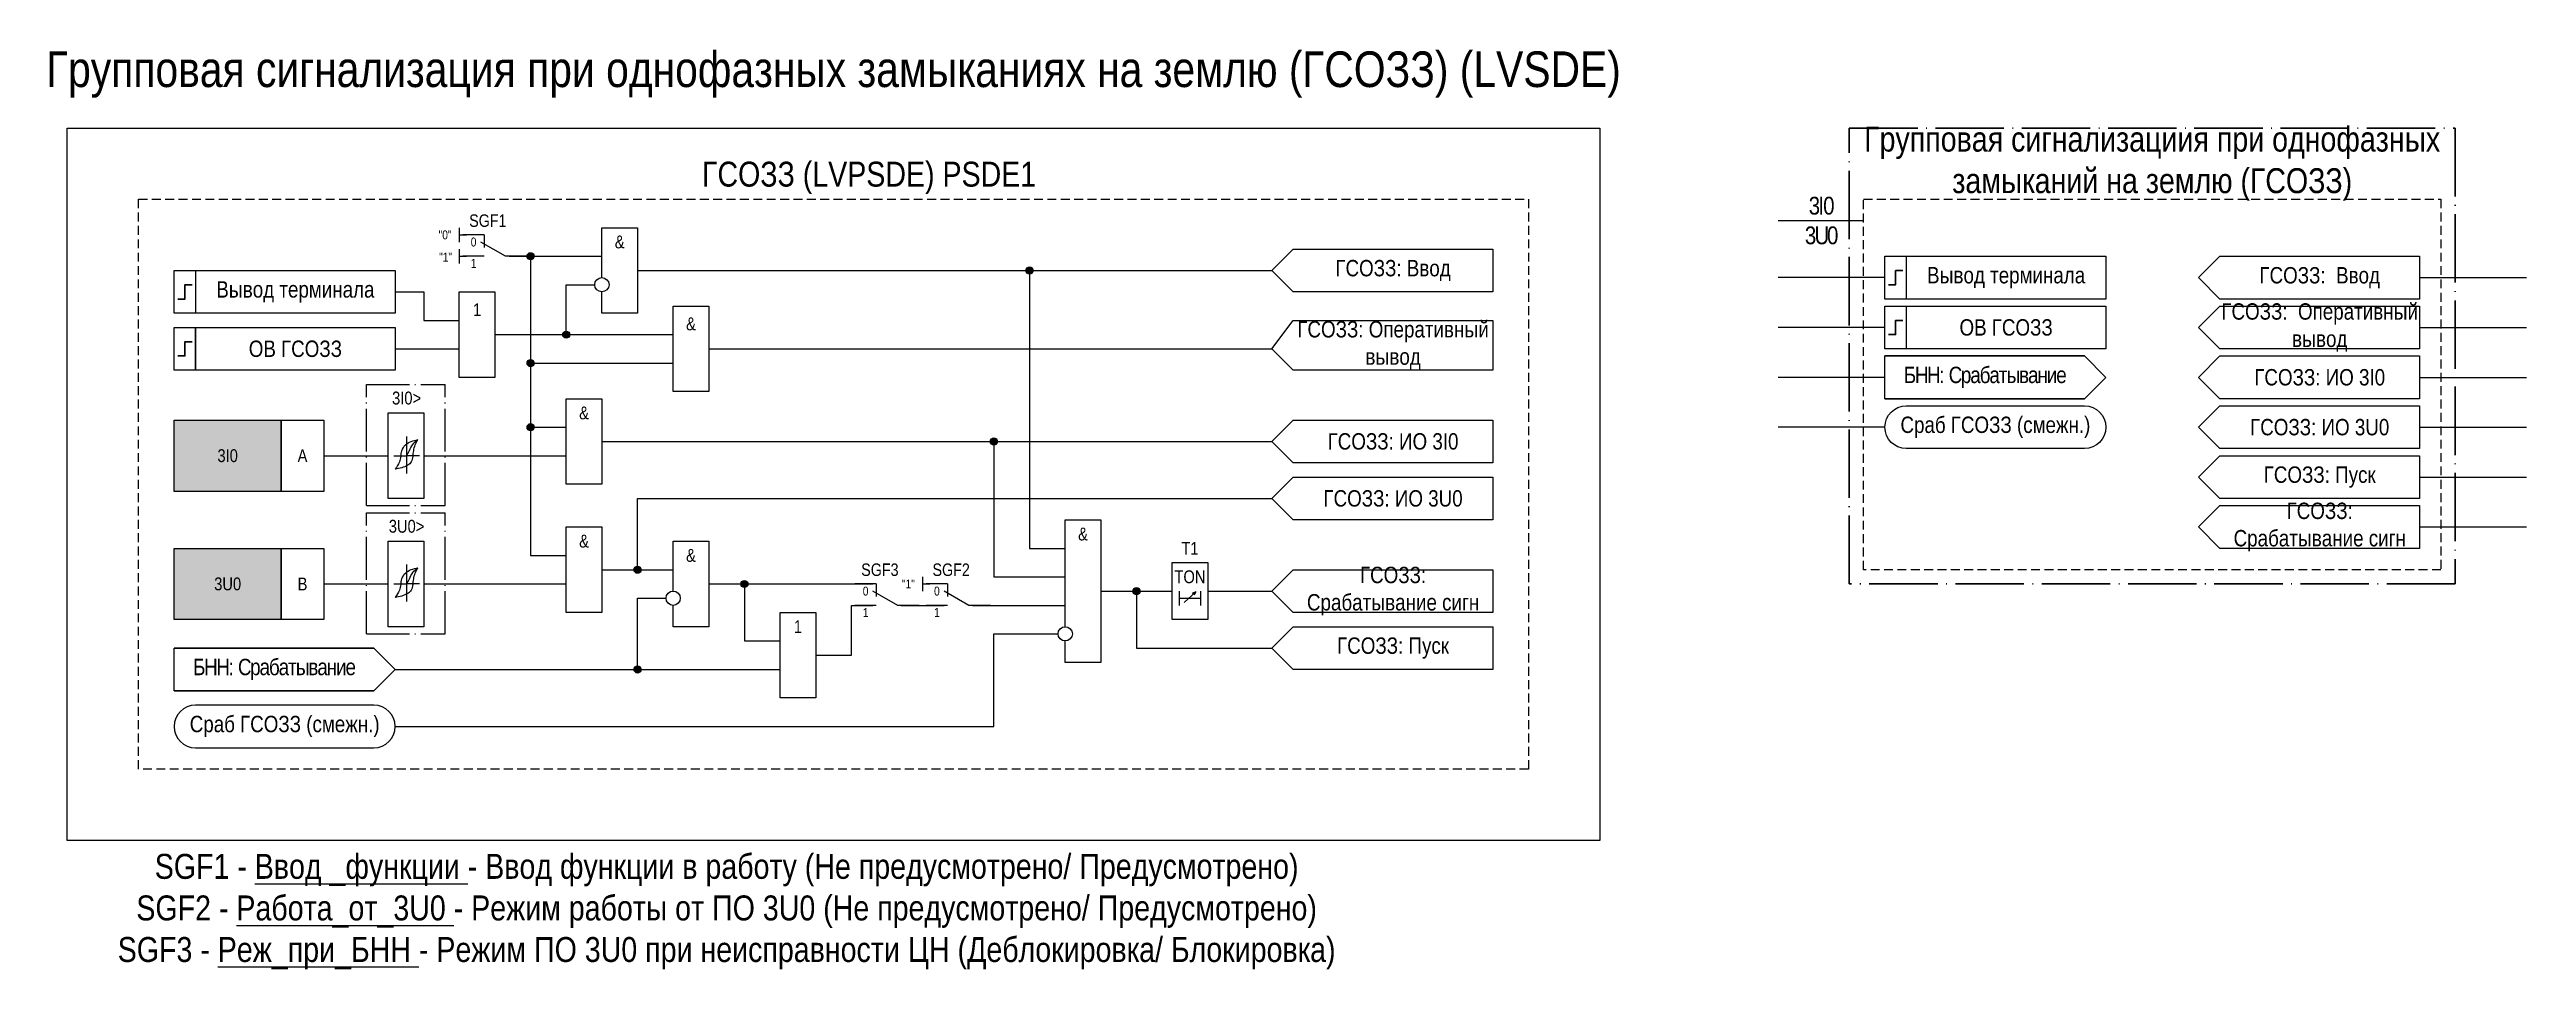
# Model space of a CAD drawing. Header units: millimetres. Extents: x -2185 to 320, y -18 to 149.
# Drawn here: x -1388.5 to -1041, y -18.1 to 111 of the extents above; entities that cross this region are included whole.
import ezdxf
from ezdxf.enums import TextEntityAlignment as Align

# ---------------------------------------------------------------- set-up
doc = ezdxf.new("R2010")
doc.units = ezdxf.units.MM
doc.linetypes.add('ACAD_ISO04W100', pattern=[30, 24, -3, 0, -3])
doc.linetypes.add('штриховая2', pattern=[0.375, 0.25, -0.125])
doc.layers.add('TEXT', color=7, linetype='Continuous', lineweight=25)
doc.layers.add('Основная', color=7, linetype='Continuous')
doc.styles.add('1.8_Gost_RD', font='ARIALN.TTF', dxfattribs={"height": 1.8})
doc.styles.add('2.5_Gost_RD', font='ARIALN.TTF', dxfattribs={"height": 2.5})
doc.styles.add('3.5_Gost_RD', font='ARIALN.TTF', dxfattribs={"height": 3.5})
doc.styles.add('Вывод', font='ARIALN.TTF', dxfattribs={"height": 2.5})
doc.styles.add('Компонент', font='ARIALN.TTF', dxfattribs={"height": 3.5})

msp = doc.modelspace()

# ---------------------------------------------------------------- texts
at = {"color": 30, "ltscale": 100, "attachment_point": 5, "style": '3.5_Gost_RD'}
for s, insert, char_height, width in [('{\\C3;Групповая сигнализация при однофазных замыканиях на землю (ГСОЗЗ) (LVSDE)}', (-1278.5, 107.5), 5, 215), ('Групповая сигнализациия при однофазных замыканий на землю (ГСОЗЗ)', (-1093.5, 95), 3.5, 85), ('ГСОЗЗ (LVPSDE) {\\C6;PSDE1}', (-1273.5, 93), 3.5, 205), ('SGF1 - {\\LВвод _функции} - Ввод функции в работу (Не предусмотрено/ Предусмотрено)\\PSGF2 - {\\LРабота_от_3U0} - Режим работы от ПО 3U0 (Не предусмотрено/ Предусмотрено)\\PSGF3 - {\\LРеж_при_БНН} - Режим ПО 3U0 при неисправности ЦН (Деблокировка/ Блокировка)', (-1293.5, -10), 3.5, 175)]:
    msp.add_mtext(s, dxfattribs=dict(at, insert=insert, char_height=char_height, width=width))
at = {"ltscale": 100, "attachment_point": 5}
for s, insert, char_height, width, style in [('{\\T0.8;3I0\\P3U0}', (-1140, 87), 2.5, 10, '2.5_Gost_RD'), ('&', (-1308.5, 84), 1.8, 5, '2.5_Gost_RD'), ('ГСОЗЗ: Ввод', (-1200, 80), 2.3, 28, '2.5_Gost_RD'), ('ГСОЗЗ:  Ввод', (-1070, 79), 2.3, 28, '2.5_Gost_RD'), ('1', (-1328.5, 74.5), 1.8, 5, '2.5_Gost_RD'), ('&', (-1298.5, 72.5), 1.8, 5, '2.5_Gost_RD'), ('ГСОЗЗ: Оперативный вывод', (-1200, 69.5), 2.3, 28, '2.5_Gost_RD'), ('ГСОЗЗ:  Оперативный вывод', (-1070, 72), 2.3, 30.44, '2.5_Gost_RD'), ('ГСОЗЗ: ИО 3I0', (-1070, 65), 2.3, 28, '2.5_Gost_RD'), ('&', (-1313.5, 60), 1.8, 5, '2.5_Gost_RD'), ('Сраб ГСОЗЗ (смежн.)', (-1115.5, 58), 2.3, 31, '2.5_Gost_RD'), ('ГСОЗЗ: ИО 3U0', (-1070, 58), 2.3, 28, '2.5_Gost_RD'), ('ГСОЗЗ: ИО 3I0', (-1200, 56), 2.3, 28, '2.5_Gost_RD'), ('3I0', (-1363.5, 54), 1.8, 15, '1.8_Gost_RD'), ('А', (-1353, 54), 1.8, 6, '1.8_Gost_RD'), ('ГСОЗЗ: Пуск', (-1070, 51), 2.3, 28, '2.5_Gost_RD'), ('ГСОЗЗ: ИО 3U0', (-1200, 48), 2.3, 28, '2.5_Gost_RD'), ('ГСОЗЗ: Срабатывание сигн', (-1070, 44), 2.3, 28, '2.5_Gost_RD'), ('&', (-1313.5, 42), 1.8, 5, '2.5_Gost_RD'), ('&', (-1243.5, 43), 1.8, 5, '2.5_Gost_RD'), ('T1', (-1228.5, 41), 1.8, 5, '2.5_Gost_RD'), ('&', (-1298.5, 40), 1.8, 5, '2.5_Gost_RD'), ('ГСОЗЗ: Срабатывание сигн', (-1200, 35), 2.3, 28, '2.5_Gost_RD'), ('3U0', (-1363.5, 36), 1.8, 15, '1.8_Gost_RD'), ('В', (-1353, 36), 1.8, 6, '1.8_Gost_RD'), ('TON', (-1228.5, 37), 1.8, 5, '2.5_Gost_RD'), ('1', (-1283.5, 30), 1.8, 5, '2.5_Gost_RD'), ('ГСОЗЗ: Пуск', (-1200, 27), 2.3, 28, '2.5_Gost_RD')]:
    msp.add_mtext(s, dxfattribs=dict(at, insert=insert, char_height=char_height, width=width, style=style))
at = {"ltscale": 100, "insert": (-1333.84, 82.5), "char_height": 1.25, "attachment_point": 1, "style": '3.5_Gost_RD'}
msp.add_mtext_dynamic_manual_height_columns('"1"', width=2, gutter_width=17.5, heights=[0], dxfattribs=at)
at = {"color": 7, "ltscale": 100, "char_height": 1.8, "attachment_point": 1, "style": '1.8_Gost_RD'}
for s, insert in [('\\pi3.56371;3I0>', (-1344, 63)), ('\\pi3.10634;3U0>', (-1344, 45))]:
    msp.add_mtext_dynamic_manual_height_columns(s, width=11, gutter_width=17.5, heights=[0], dxfattribs=dict(at, insert=insert))
at = {"layer": 'TEXT', "color": 0, "ltscale": 100, "char_height": 2.3, "width": 28, "attachment_point": 5, "style": '2.5_Gost_RD'}
for s, insert in [('{\\C256;Вывод терминала}', (-1114, 79)), ('{\\C256;Вывод терминала}', (-1354, 77)), ('{\\C256;ОВ ГСОЗЗ}', (-1114, 72)), ('{\\C256;ОВ ГСОЗЗ}', (-1354, 69))]:
    msp.add_mtext(s, dxfattribs=dict(at, insert=insert))
at = {"layer": 'TEXT', "ltscale": 100, "char_height": 2.3, "attachment_point": 5, "style": '2.5_Gost_RD'}
for s, insert, width in [('{\\T0.9;БНН: Срабатывание}', (-1117, 65), 28), ('{\\T0.9;БНН: Срабатывание}', (-1357, 24), 28), ('Сраб ГСОЗЗ (смежн.)', (-1355.5, 16), 31)]:
    msp.add_mtext(s, dxfattribs=dict(at, insert=insert, width=width))

# ---------------------------------------------------------------- blocks, each defined once
blk = doc.blocks.new('*U892')
at = {"layer": 'Основная', "linetype": 'ACAD_ISO04W100', "ltscale": 0.25}
for p, q in [((0, 0), (11, 0)), ((0, -17), (0, 0)), ((11, -17), (11, 0)), ((0, -17), (11, -17))]:
    blk.add_line(p, q, dxfattribs=at)
at = {"layer": 'Основная', "style": 'Компонент'}
blk.add_attdef('ОУ', text='', height=3.5, dxfattribs=at).set_placement((11, 0), align=Align.MIDDLE_CENTER)
blk = doc.blocks.new('*U958')
at = {"layer": 'Основная', "color": 0}
blk.add_line((0, 0), (7, 4), dxfattribs=at)
at = {"layer": 'Основная', "ltscale": 0.35}
blk.add_line((6, 6), (6, 2.5), dxfattribs=at)
blk = doc.blocks.new('*U985')
at = {"layer": 'Основная', "color": 0}
for p, q in [((-3, 6), (-9, 6)), ((-3, 0), (-9, 0)), ((9, 0), (3, 0))]:
    blk.add_line(p, q, dxfattribs=at)
at = {"layer": 'Основная', "ltscale": 0.25, "xscale": -1}
blk.add_blockref('*U958', (3, 0), dxfattribs=at)
at = {"layer": 'Основная'}
for tag, height, style, p in [('В1', 2.5, 'Вывод', (-14, 6)), ('ОУ', 3.5, 'Компонент', (-2, 10)), ('В2', 2.5, 'Вывод', (-6, 4)), ('В3', 2.5, 'Вывод', (-6, -2))]:
    blk.add_attdef(tag, text='', height=height, dxfattribs=dict(at, style=style)).set_placement(p, align=Align.MIDDLE_CENTER)
blk = doc.blocks.new('Точка')
at = {"ltscale": 100}
h = blk.add_hatch(color=256, dxfattribs=at)
h.dxf.hatch_style = 1
edge = h.paths.add_edge_path()
edge.add_arc((0, 0), 0.5, 0, 360)
blk.add_circle((0, 0), 0.5, dxfattribs=at)

# ---------------------------------------------------------------- hatches: boundary and pattern name
at = {"ltscale": 100, "true_color": 0xf7941d}
h = msp.add_hatch(color=30, dxfattribs=at)
h.dxf.hatch_style = 1
h.paths.add_polyline_path([(-1371, 59), (-1356, 59), (-1356, 49), (-1371, 49)])
h = msp.add_hatch(color=30, dxfattribs=at)
h.dxf.hatch_style = 1
h.paths.add_polyline_path([(-1371, 41), (-1356, 41), (-1356, 31), (-1371, 31)])

# ---------------------------------------------------------------- linework, layer by layer
at = {"ltscale": 100}
for p, q in [((-1146, 87), (-1134, 87)), ((-1331, 86), (-1331, 84)), ((-1331, 85), (-1330, 85)), ((-1331, 83), (-1331, 81)), ((-1331, 82), (-1330, 82)), ((-1131, 79), (-1146, 79)), ((-1056, 79), (-1041, 79)), ((-1131, 72), (-1146, 72)), ((-1056, 72), (-1041, 72)), ((-1131, 65), (-1146, 65)), ((-1056, 65), (-1041, 65)), ((-1131, 58), (-1146, 58)), ((-1056, 58), (-1041, 58)), ((-1056, 51), (-1041, 51)), ((-1056, 44), (-1041, 44)), ((-1266, 37), (-1266, 35)), ((-1266, 36), (-1265, 36))]:
    msp.add_line(p, q, dxfattribs=at)
for p, q in [((-1338.4, 56.72), (-1338.4, 51.52)), ((-1338.4, 38.72), (-1338.4, 33.52))]:
    msp.add_line(p, q)
at = {"color": 7, "ltscale": 100}
for p, q in [((-1340.21, 54), (-1338.4, 54)), ((-1336.58, 54), (-1338.4, 54)), ((-1340.21, 36), (-1338.4, 36)), ((-1336.58, 36), (-1338.4, 36)), ((-1229.33, 33.41), (-1227.66, 34.9)), ((-1227.66, 34.9), (-1228.18, 34.68)), ((-1227.66, 34.9), (-1227.92, 34.43))]:
    msp.add_line(p, q, dxfattribs=at)
at = {"color": 3, "ltscale": 100}
msp.add_lwpolyline([(-1386, 100), (-1171, 100), (-1171, 0), (-1386, 0)], close=True, dxfattribs=at)
at = {"color": 251, "linetype": 'ACAD_ISO04W100', "lineweight": 30, "ltscale": 0.4, "true_color": 0x58595b}
msp.add_lwpolyline([(-1136, 100), (-1051, 100), (-1051, 36), (-1136, 36)], close=True, dxfattribs=at)
at = {"linetype": 'штриховая2', "ltscale": 5}
for points in [[(-1376, 90), (-1181, 90), (-1181, 10), (-1376, 10)], [(-1134, 90), (-1053, 90), (-1053, 38), (-1134, 38)]]:
    msp.add_lwpolyline(points, close=True, dxfattribs=at)
at = {"ltscale": 100}
for points in [[(-1311, 79), (-1311, 86), (-1306, 86), (-1306, 74), (-1311, 74), (-1311, 77)], [(-1324, 82), (-1311, 82)], [(-1324, 82), (-1321, 82), (-1321, 58), (-1316, 58)], [(-1324, 82), (-1321, 82), (-1321, 67), (-1301, 67)], [(-1324, 82), (-1321, 82), (-1321, 40), (-1316, 40)], [(-1306, 80), (-1217, 80)], [(-1306, 80), (-1251, 80), (-1251, 41), (-1246, 41)], [(-1340, 77), (-1336, 77), (-1336, 73), (-1331, 73)], [(-1326, 71), (-1316, 71), (-1316, 78), (-1312, 78)], [(-1326, 71), (-1301, 71)], [(-1340, 69), (-1331, 69)], [(-1296, 69), (-1217, 69)], [(-1311, 56), (-1256, 56), (-1256, 37), (-1246, 37)], [(-1311, 56), (-1217, 56)], [(-1350, 54), (-1341, 54)], [(-1336, 54), (-1316, 54)], [(-1311, 38), (-1306, 38), (-1306, 48), (-1217, 48)], [(-1301, 35), (-1301, 42), (-1296, 42), (-1296, 30), (-1301, 30), (-1301, 33)], [(-1246, 30), (-1246, 45), (-1241, 45), (-1241, 25), (-1246, 25), (-1246, 28)], [(-1350, 36), (-1341, 36)], [(-1336, 36), (-1316, 36)], [(-1311, 38), (-1301, 38)], [(-1296, 36), (-1291, 36), (-1291, 28), (-1286, 28)], [(-1296, 36), (-1273, 36)], [(-1241, 35), (-1231, 35)], [(-1241, 35), (-1236, 35), (-1236, 27), (-1217, 27)], [(-1230, 35), (-1230, 33)], [(-1227, 35), (-1227, 33)], [(-1226, 35), (-1217, 35)], [(-1340, 24), (-1306, 24), (-1306, 34), (-1302, 34)], [(-1281, 26), (-1276, 26), (-1276, 33), (-1273, 33)], [(-1269, 33), (-1263, 33)], [(-1259, 33), (-1246, 33)], [(-1230, 34), (-1227, 34)], [(-1340, 16), (-1256, 16), (-1256, 29), (-1247, 29)], [(-1340, 24), (-1286, 24)]]:
    msp.add_lwpolyline(points, dxfattribs=at)
for points in [[(-1371, 80), (-1368, 80), (-1368, 74), (-1371, 74)], [(-1371, 80), (-1340, 80), (-1340, 74), (-1371, 74)], [(-1186, 83), (-1186, 77), (-1214, 77), (-1217, 80), (-1214, 83)], [(-1131, 82), (-1128, 82), (-1128, 76), (-1131, 76)], [(-1131, 82), (-1100, 82), (-1100, 76), (-1131, 76)], [(-1056, 82), (-1056, 76), (-1084, 76), (-1087, 79), (-1084, 82)], [(-1331, 77), (-1326, 77), (-1326, 65), (-1331, 65)], [(-1301, 75), (-1296, 75), (-1296, 63), (-1301, 63)], [(-1186, 73), (-1186, 66), (-1214, 66), (-1217, 69), (-1214, 73)], [(-1131, 75), (-1128, 75), (-1128, 69), (-1131, 69)], [(-1131, 75), (-1100, 75), (-1100, 69), (-1131, 69)], [(-1056, 75), (-1056, 69), (-1084, 69), (-1087, 72), (-1084, 75)], [(-1371, 72), (-1368, 72), (-1368, 66), (-1371, 66)], [(-1368, 72), (-1340, 72), (-1340, 66), (-1368, 66)], [(-1084, 68), (-1056, 68), (-1056, 62), (-1084, 62), (-1087, 65)], [(-1341, 60), (-1336, 60), (-1336, 48), (-1341, 48)], [(-1316, 62), (-1311, 62), (-1311, 50), (-1316, 50)], [(-1084, 61), (-1056, 61), (-1056, 55), (-1084, 55), (-1087, 58)], [(-1371, 59), (-1356, 59), (-1356, 49), (-1371, 49)], [(-1356, 59), (-1350, 59), (-1350, 49), (-1356, 49)], [(-1214, 59), (-1186, 59), (-1186, 53), (-1214, 53), (-1217, 56)], [(-1084, 54), (-1056, 54), (-1056, 48), (-1084, 48), (-1087, 51)], [(-1214, 51), (-1186, 51), (-1186, 45), (-1214, 45), (-1217, 48)], [(-1084, 47), (-1056, 47), (-1056, 41), (-1084, 41), (-1087, 44)], [(-1341, 42), (-1336, 42), (-1336, 30), (-1341, 30)], [(-1316, 44), (-1311, 44), (-1311, 32), (-1316, 32)], [(-1371, 41), (-1356, 41), (-1356, 31), (-1371, 31)], [(-1356, 41), (-1350, 41), (-1350, 31), (-1356, 31)], [(-1231, 39), (-1226, 39), (-1226, 31), (-1231, 31)], [(-1214, 38), (-1186, 38), (-1186, 32), (-1214, 32), (-1217, 35)], [(-1286, 32), (-1281, 32), (-1281, 20), (-1286, 20)], [(-1214, 30), (-1186, 30), (-1186, 24), (-1214, 24), (-1217, 27)]]:
    msp.add_lwpolyline(points, close=True, dxfattribs=at)
at = {"lineweight": 30, "ltscale": 100}
for points in [[(-1128.5, 80), (-1129.5, 80), (-1129.5, 78), (-1130.5, 78)], [(-1368.5, 78), (-1369.5, 78), (-1369.5, 76), (-1370.5, 76)], [(-1128.5, 73), (-1129.5, 73), (-1129.5, 71), (-1130.5, 71)], [(-1370.5, 68), (-1369.5, 68), (-1369.5, 70), (-1368.5, 70)]]:
    msp.add_lwpolyline(points, dxfattribs=at)
at = {"ltscale": 100}
for points in [[(-1128, 55, -1), (-1128, 61), (-1103, 61, -1), (-1103, 55)], [(-1368, 13), (-1343, 13, 1), (-1343, 19), (-1368, 19, 1)]]:
    msp.add_lwpolyline(points, format="xyb", close=True, dxfattribs=at)
msp.add_circle((-1311, 78), 1)
for centre in [(-1301, 34), (-1246, 29)]:
    msp.add_circle(centre, 1, dxfattribs=at)
for points in [[(-1339.2, 53.92), (-1339.05, 54.71), (-1338.56, 55.54), (-1336.8, 56.26)], [(-1338.4, 54), (-1338, 54.72), (-1337.53, 55.6), (-1336.8, 56.26)], [(-1337.52, 53.92), (-1337.4, 54.71), (-1337.19, 55.54), (-1336.8, 56.26)], [(-1339.2, 53.92), (-1339.4, 53.13), (-1340, 52.12)], [(-1337.52, 53.92), (-1337.75, 53.13), (-1338.24, 52.67), (-1340, 52.12)], [(-1339.2, 35.92), (-1339.05, 36.71), (-1338.56, 37.54), (-1336.8, 38.26)], [(-1338.4, 36), (-1338, 36.72), (-1337.53, 37.6), (-1336.8, 38.26)], [(-1337.52, 35.92), (-1337.4, 36.71), (-1337.19, 37.54), (-1336.8, 38.26)], [(-1339.2, 35.92), (-1339.4, 35.13), (-1340, 34.12)], [(-1337.52, 35.92), (-1337.75, 35.13), (-1338.24, 34.67), (-1340, 34.12)]]:
    msp.add_spline(points, degree=3)
at = {"layer": 'TEXT', "ltscale": 100}
for points in [[(-1131, 62), (-1103, 62), (-1100, 65), (-1103, 68), (-1131, 68), (-1103, 68), (-1100, 65), (-1103, 62), (-1131, 62), (-1131, 68)], [(-1371, 21), (-1343, 21), (-1340, 24), (-1343, 27), (-1371, 27), (-1343, 27), (-1340, 24), (-1343, 21), (-1371, 21), (-1371, 27)]]:
    msp.add_lwpolyline(points, dxfattribs=at)

# ---------------------------------------------------------------- block references
at = {"ltscale": 100}
for p in [(-1321, 82), (-1251, 80), (-1316, 71), (-1321, 67), (-1321, 58), (-1256, 56), (-1306, 38), (-1291, 36), (-1236, 35), (-1306, 24)]:
    msp.add_blockref('Точка', p, dxfattribs=at)
at = {"layer": 'Основная', "ltscale": 0.25, "xscale": 0.5, "yscale": 0.5, "zscale": 0.5}
for p, values in [((-1326, 82), {'ОУ': 'SGF1', 'В1': '"0"', 'В2': '0', 'В3': '1'}), ((-1261, 33), {'ОУ': 'SGF2', 'В1': '"1"', 'В2': '0', 'В3': '1'})]:
    msp.add_blockref('*U985', p, dxfattribs=at).add_auto_attribs(values)
at = {"layer": 'Основная', "ltscale": 0.25}
for p in [(-1344, 64), (-1344, 46)]:
    msp.add_blockref('*U892', p, dxfattribs=at)
ref = msp.add_blockref('*U985', (-1271, 33), dxfattribs=dict(at, xscale=0.5, yscale=0.5, zscale=0.5))
ref.add_attrib('ОУ', 'SGF3', dxfattribs={"height": 1.75, "style": 'Компонент'}).set_placement((-1272, 38), align=Align.MIDDLE_CENTER)
ref.add_attrib('В2', '0', dxfattribs={"height": 1.25, "style": 'Вывод'}).set_placement((-1274, 35), align=Align.MIDDLE_CENTER)
ref.add_attrib('В3', '1', dxfattribs={"height": 1.25, "style": 'Вывод'}).set_placement((-1274, 32), align=Align.MIDDLE_CENTER)

msp.set_redraw_order([(e.dxf.handle, doc.entitydb.next_handle()) for e in msp.query("TEXT MTEXT ATTDEF DIMENSION ARC_DIMENSION")])  # texts and dimensions are drawn at this point

doc.saveas('drawing.dxf')
